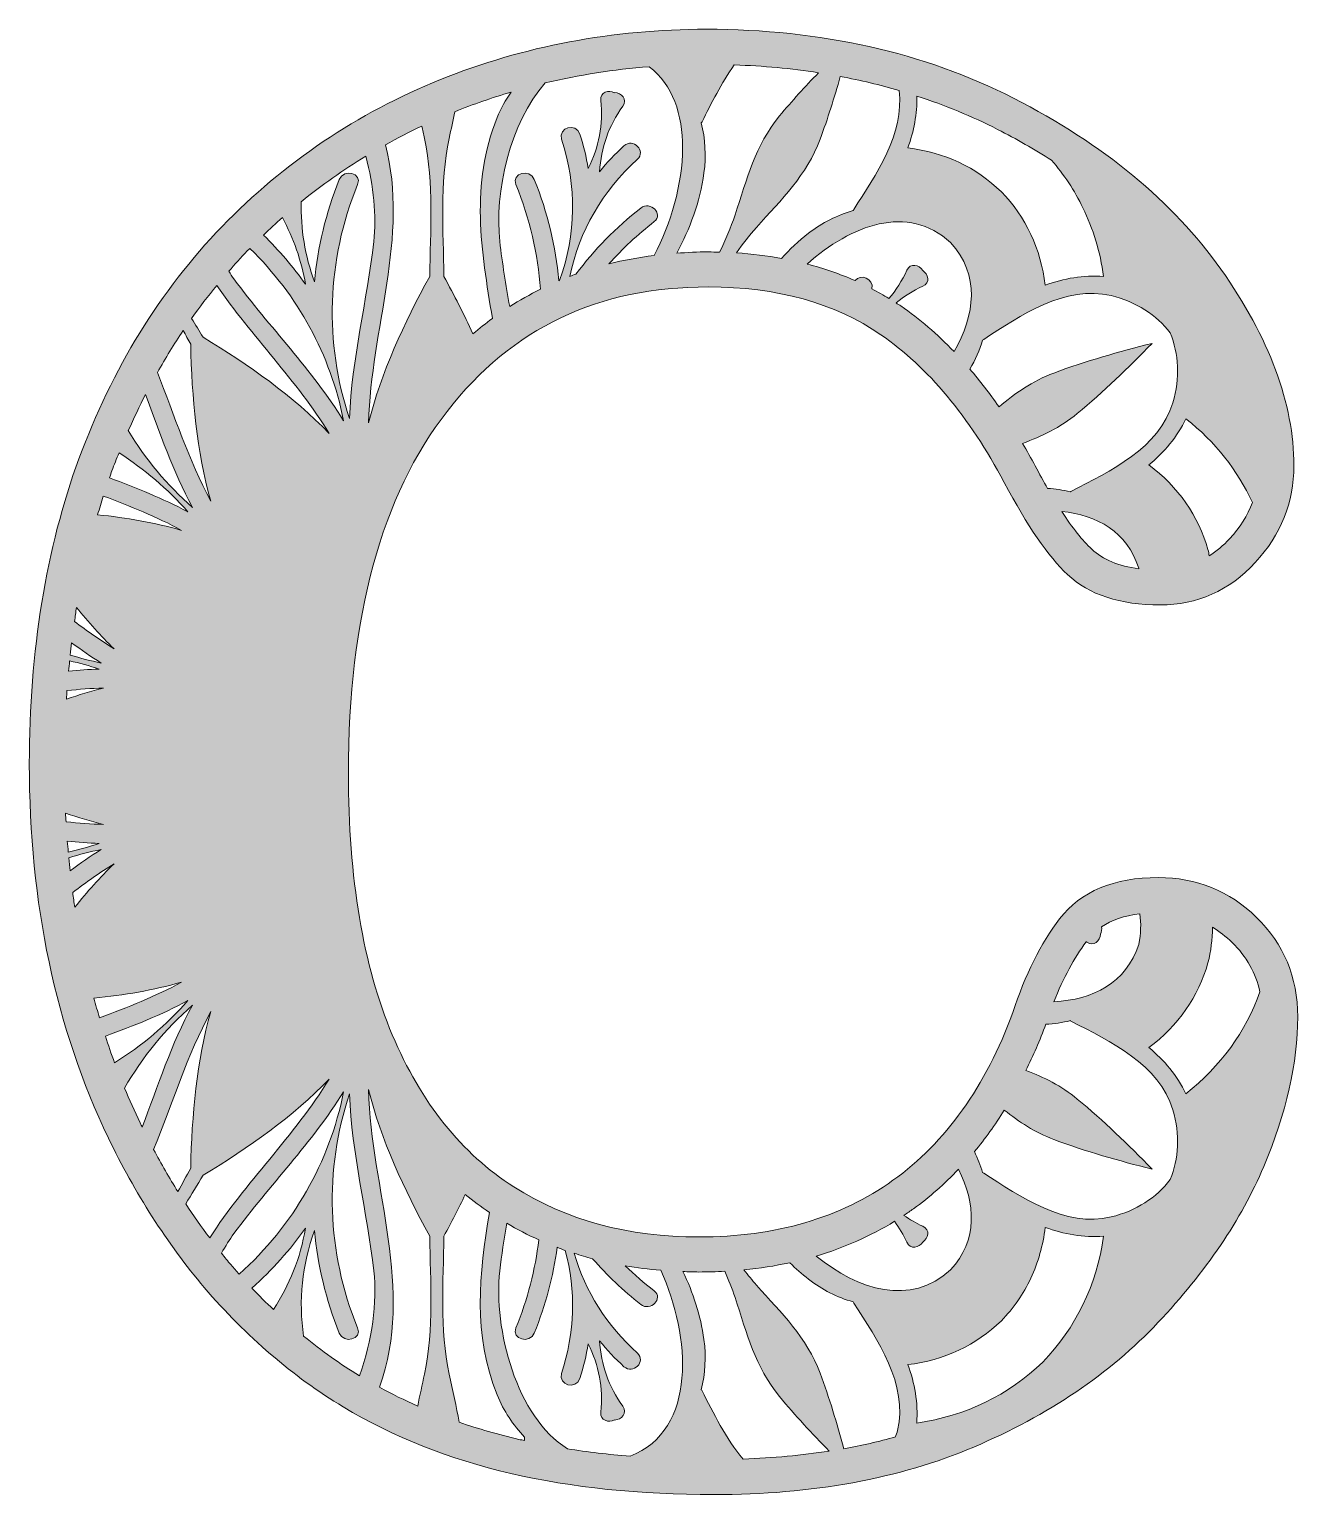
# Model space of a CAD drawing. Extents: x -272 to 630, y -390 to 48.
# Drawn here: x 485.6 to 630.4, y -183.7 to -16.3 of the extents above; entities that cross this region are included whole.
import ezdxf

# ---------------------------------------------------------------- set-up
doc = ezdxf.new("R2010")
doc.units = 0
doc.header["$MEASUREMENT"] = 0
doc.layers.add('Layer 1', color=7, linetype='Continuous', lineweight=0)

msp = doc.modelspace()

# ---------------------------------------------------------------- hatches: boundary and pattern name
at = {"layer": 'Layer 1', "true_color": 0x06b8ba, "transparency": 33554687}
h = msp.add_hatch(color=132, dxfattribs=at)
h.dxf.hatch_style = 2
edge = h.paths.add_edge_path()
edge.add_spline(control_points=[(534.66, -175.38), (534.36, -173.58), (533.93, -171.79), (533.54, -169.89), (532.45, -164.67), (532.86, -159.41), (532.93, -154.13), (533.79, -152.57), (534.59, -150.98), (535.37, -149.38), (536.26, -150.11), (537.18, -150.79), (538.12, -151.43), (536.99, -158.42), (536.2, -165.38), (539.01, -172.27), (539.75, -174.11), (540.84, -175.72), (542.14, -177.08), (542.14, -177.13), (542.12, -177.16), (542.12, -177.22), (542.12, -177.3), (542.13, -177.4), (542.13, -177.48), (541.92, -177.43), (541.7, -177.39), (541.49, -177.34), (539.14, -176.8), (536.87, -176.14), (534.66, -175.38)], knot_values=[0, 0, 0, 0, 1, 1, 1, 2, 2, 2, 3, 3, 3, 4, 4, 4, 5, 5, 5, 6, 6, 6, 7, 7, 7, 8, 8, 8, 9, 9, 9, 10, 10, 10, 10], degree=3, periodic=0)
edge = h.paths.add_edge_path()
edge.add_spline(control_points=[(516.92, -165.55), (516.32, -161.5), (516.71, -157.44), (518.17, -153.5), (518.51, -157.45), (519.45, -161.38), (520.99, -165.2), (521.51, -166.48), (523.61, -165.92), (523.08, -164.62), (519.54, -155.89), (519.23, -146.61), (522.17, -137.9), (522.38, -144.7), (524.17, -151.32), (524.93, -158.11), (525.33, -161.62), (524.76, -166.1), (523.29, -170.07), (521.1, -168.75), (518.97, -167.23), (516.92, -165.55)], knot_values=[0, 0, 0, 0, 1, 1, 1, 2, 2, 2, 3, 3, 3, 4, 4, 4, 5, 5, 5, 6, 6, 6, 7, 7, 7, 7], degree=3, periodic=0)
edge = h.paths.add_edge_path()
edge.add_spline(control_points=[(511.02, -160.06), (513.33, -157.98), (515.39, -155.7), (517.13, -153.23), (516.55, -156.62), (515.31, -159.74), (513.47, -162.52), (512.64, -161.73), (511.82, -160.91), (511.02, -160.06)], knot_values=[0, 0, 0, 0, 1, 1, 1, 2, 2, 2, 3, 3, 3, 3], degree=3, periodic=0)
edge = h.paths.add_edge_path()
edge.add_spline(control_points=[(620.31, -76.46), (620.26, -76.23), (620.22, -75.99), (620.16, -75.75), (619.08, -71.92), (616.75, -68.57), (613.42, -66.09), (615.16, -64.62), (616.63, -62.9), (617.64, -60.81), (620.99, -63.45), (623.54, -66.7), (625.23, -70.37), (624.67, -71.85), (623.82, -73.22), (622.62, -74.51), (621.89, -75.3), (621.12, -75.94), (620.31, -76.46)], knot_values=[0, 0, 0, 0, 1, 1, 1, 2, 2, 2, 3, 3, 3, 4, 4, 4, 5, 5, 5, 6, 6, 6, 6], degree=3, periodic=0)
edge = h.paths.add_edge_path()
edge.add_spline(control_points=[(603.46, -71.39), (607.51, -71.82), (610.93, -73.71), (612.25, -77.87), (612.26, -77.89), (612.26, -77.91), (612.26, -77.93), (609.93, -77.63), (608.13, -76.89), (606.89, -75.71), (605.83, -74.71), (604.68, -73.26), (603.46, -71.39)], knot_values=[0, 0, 0, 0, 1, 1, 1, 2, 2, 2, 3, 3, 3, 4, 4, 4, 4], degree=3, periodic=0)
edge = h.paths.add_edge_path()
edge.add_spline(control_points=[(585.1, -47.93), (584.92, -47.81), (584.73, -47.71), (584.55, -47.59), (585.47, -46.84), (586.48, -46.2), (587.61, -45.68), (588.49, -45.28), (588.23, -44.29), (587.59, -43.88), (587.18, -43.23), (586.18, -42.98), (585.78, -43.85), (585.24, -45.05), (584.55, -46.12), (583.74, -47.09), (583.11, -46.7), (582.46, -46.33), (581.8, -45.98), (582.04, -44.78), (580.45, -44.22), (579.87, -45.04), (578.14, -44.27), (576.32, -43.64), (574.4, -43.15), (579.4, -38.69), (585.87, -36.21), (590.78, -40.69), (594.15, -44.39), (593.58, -48.97), (591.18, -53.15), (589.25, -51.14), (587.23, -49.4), (585.1, -47.93)], knot_values=[0, 0, 0, 0, 1, 1, 1, 2, 2, 2, 3, 3, 3, 4, 4, 4, 5, 5, 5, 6, 6, 6, 7, 7, 7, 8, 8, 8, 9, 9, 9, 10, 10, 10, 11, 11, 11, 11], degree=3, periodic=0)
edge = h.paths.add_edge_path()
edge.add_spline(control_points=[(584.89, -23.33), (585.54, -28.21), (582.23, -33.04), (579.72, -36.91), (579.69, -36.95), (579.67, -37), (579.65, -37.05), (577.84, -37.57), (576.11, -38.42), (574.56, -39.63), (573.41, -40.52), (572.4, -41.48), (571.47, -42.5), (569.81, -42.2), (568.1, -41.98), (566.33, -41.87), (567.04, -40.86), (567.79, -39.89), (568.62, -38.96), (571.5, -35.73), (574.32, -33.05), (575.88, -28.9), (576.76, -26.54), (577.5, -24.15), (578.18, -21.73), (580.48, -22.16), (582.72, -22.69), (584.89, -23.33)], knot_values=[0, 0, 0, 0, 1, 1, 1, 2, 2, 2, 3, 3, 3, 4, 4, 4, 5, 5, 5, 6, 6, 6, 7, 7, 7, 8, 8, 8, 9, 9, 9, 9], degree=3, periodic=0)
edge = h.paths.add_edge_path()
edge.add_spline(control_points=[(586.92, -23.96), (590.13, -25.01), (593.21, -26.28), (596.14, -27.77), (598.31, -28.88), (600.34, -30.06), (602.29, -31.28), (603.72, -32.94), (604.93, -34.75), (605.88, -36.72), (607.05, -39.13), (607.85, -41.76), (608.25, -44.55), (605.94, -44.38), (603.72, -44.79), (601.57, -45.56), (601.09, -41.44), (599.35, -37.75), (596.57, -34.9), (593.72, -32.11), (590.03, -30.37), (585.9, -29.89), (586.59, -27.98), (586.97, -26.01), (586.92, -23.96)], knot_values=[0, 0, 0, 0, 1, 1, 1, 2, 2, 2, 3, 3, 3, 4, 4, 4, 5, 5, 5, 6, 6, 6, 7, 7, 7, 8, 8, 8, 8], degree=3, periodic=0)
edge = h.paths.add_edge_path()
edge.add_spline(control_points=[(600.44, -66.2), (599.97, -65.32), (599.48, -64.46), (598.99, -63.62), (601.18, -62.82), (603.27, -61.83), (605.24, -60.21), (608.25, -57.73), (611.05, -55.01), (613.78, -52.2), (609.98, -53.16), (606.22, -54.22), (602.57, -55.59), (600.1, -56.51), (598.16, -57.89), (596.31, -59.45), (595.24, -57.92), (594.14, -56.48), (592.99, -55.15), (593.6, -54.08), (594.09, -52.97), (594.42, -51.82), (594.47, -51.8), (594.51, -51.78), (594.56, -51.75), (598.67, -49.07), (603.89, -45.48), (609.1, -46.75), (611.97, -47.46), (614.27, -48.95), (615.85, -51.01), (616.84, -53.4), (616.98, -56.14), (616.15, -58.98), (614.65, -64.12), (608.94, -66.85), (604.56, -69.07), (604.51, -69.09), (604.49, -69.13), (604.45, -69.16), (603.61, -68.95), (602.74, -68.82), (601.85, -68.76), (601.39, -67.96), (600.92, -67.12), (600.44, -66.2)], knot_values=[0, 0, 0, 0, 1, 1, 1, 2, 2, 2, 3, 3, 3, 4, 4, 4, 5, 5, 5, 6, 6, 6, 7, 7, 7, 8, 8, 8, 9, 9, 9, 10, 10, 10, 11, 11, 11, 12, 12, 12, 13, 13, 13, 14, 14, 14, 15, 15, 15, 15], degree=3, periodic=0)
edge = h.paths.add_edge_path()
edge.add_spline(control_points=[(559.51, -41.91), (561.02, -39.11), (562.16, -36.11), (562.62, -32.74), (562.89, -30.79), (562.76, -28.84), (562.31, -27.02), (562.34, -26.98), (562.38, -26.95), (562.4, -26.9), (563.44, -24.84), (564.6, -22.48), (566.08, -20.41), (569.38, -20.52), (572.59, -20.82), (575.7, -21.3), (574.16, -22.9), (572.66, -24.52), (571.26, -26.23), (568.44, -29.65), (567.52, -33.43), (566.17, -37.54), (565.68, -39.02), (565.07, -40.43), (564.4, -41.8), (563.97, -41.79), (563.55, -41.76), (563.12, -41.76), (561.89, -41.76), (560.69, -41.82), (559.51, -41.91)], knot_values=[0, 0, 0, 0, 1, 1, 1, 2, 2, 2, 3, 3, 3, 4, 4, 4, 5, 5, 5, 6, 6, 6, 7, 7, 7, 8, 8, 8, 9, 9, 9, 10, 10, 10, 10], degree=3, periodic=0)
edge = h.paths.add_edge_path()
edge.add_spline(control_points=[(531.31, -154.13), (531.39, -159.41), (531.79, -164.67), (530.71, -169.89), (530.45, -171.14), (530.18, -172.34), (529.94, -173.53), (528.44, -172.87), (526.98, -172.16), (525.57, -171.39), (529.64, -160.19), (524.61, -148.84), (524.33, -137.4), (525.76, -143.16), (528.38, -148.8), (531.31, -154.13)], knot_values=[0, 0, 0, 0, 1, 1, 1, 2, 2, 2, 3, 3, 3, 4, 4, 4, 5, 5, 5, 5], degree=3, periodic=0)
edge = h.paths.add_edge_path()
edge.add_spline(control_points=[(505.43, -147.19), (510.64, -144.04), (515.72, -140.47), (519.84, -136.2), (515.9, -142.65), (510.21, -148.05), (506.19, -154.34), (505.24, -153.09), (504.33, -151.79), (503.46, -150.45), (504.12, -149.37), (504.78, -148.29), (505.43, -147.19)], knot_values=[0, 0, 0, 0, 1, 1, 1, 2, 2, 2, 3, 3, 3, 4, 4, 4, 4], degree=3, periodic=0)
edge = h.paths.add_edge_path()
edge.add_spline(control_points=[(506.33, -128.48), (504.7, -134.16), (504.15, -140.33), (504.03, -146.38), (503.53, -147.27), (503.05, -148.16), (502.56, -149.05), (501.59, -147.5), (500.67, -145.9), (499.79, -144.25), (501.93, -139), (503.62, -133.46), (506.33, -128.48)], knot_values=[0, 0, 0, 0, 1, 1, 1, 2, 2, 2, 3, 3, 3, 4, 4, 4, 4], degree=3, periodic=0)
edge = h.paths.add_edge_path()
edge.add_spline(control_points=[(503.71, -127.24), (501.25, -130.04), (498.43, -132.41), (495.33, -134.34), (494.96, -133.34), (494.61, -132.33), (494.28, -131.31), (497.5, -130.12), (500.68, -128.87), (503.71, -127.24)], knot_values=[0, 0, 0, 0, 1, 1, 1, 2, 2, 2, 3, 3, 3, 3], degree=3, periodic=0)
edge = h.paths.add_edge_path()
edge.add_spline(control_points=[(502.98, -125.14), (500, -126.76), (496.82, -128.01), (493.62, -129.22), (493.39, -128.47), (493.17, -127.72), (492.97, -126.96), (496.39, -126.62), (499.77, -126.06), (502.98, -125.14)], knot_values=[0, 0, 0, 0, 1, 1, 1, 2, 2, 2, 3, 3, 3, 3], degree=3, periodic=0)
edge = h.paths.add_edge_path()
edge.add_spline(control_points=[(495.27, -111.62), (493.68, -113.15), (492.2, -114.82), (490.79, -116.58), (490.71, -116.02), (490.63, -115.46), (490.56, -114.9), (492.08, -113.73), (493.64, -112.62), (495.27, -111.62)], knot_values=[0, 0, 0, 0, 1, 1, 1, 2, 2, 2, 3, 3, 3, 3], degree=3, periodic=0)
edge = h.paths.add_edge_path()
edge.add_spline(control_points=[(493.81, -109.99), (492.58, -110.75), (491.41, -111.58), (490.26, -112.43), (490.2, -111.93), (490.15, -111.44), (490.1, -110.94), (491.31, -110.56), (492.55, -110.24), (493.81, -109.99)], knot_values=[0, 0, 0, 0, 1, 1, 1, 2, 2, 2, 3, 3, 3, 3], degree=3, periodic=0)
edge = h.paths.add_edge_path()
edge.add_spline(control_points=[(493.57, -109.3), (492.4, -109.69), (491.23, -110), (490.05, -110.28), (490.01, -109.86), (489.97, -109.45), (489.94, -109.03), (491.14, -109.16), (492.35, -109.26), (493.57, -109.3)], knot_values=[0, 0, 0, 0, 1, 1, 1, 2, 2, 2, 3, 3, 3, 3], degree=3, periodic=0)
edge = h.paths.add_edge_path()
edge.add_spline(control_points=[(494.06, -107.13), (492.64, -107.1), (491.22, -106.99), (489.79, -106.83), (489.77, -106.5), (489.75, -106.17), (489.73, -105.83), (491.17, -106.33), (492.61, -106.77), (494.06, -107.13)], knot_values=[0, 0, 0, 0, 1, 1, 1, 2, 2, 2, 3, 3, 3, 3], degree=3, periodic=0)
edge = h.paths.add_edge_path()
edge.add_spline(control_points=[(494.06, -91.56), (492.65, -91.91), (491.24, -92.34), (489.85, -92.82), (489.87, -92.5), (489.88, -92.17), (489.9, -91.85), (491.29, -91.7), (492.67, -91.59), (494.06, -91.56)], knot_values=[0, 0, 0, 0, 1, 1, 1, 2, 2, 2, 3, 3, 3, 3], degree=3, periodic=0)
edge = h.paths.add_edge_path()
edge.add_spline(control_points=[(493.57, -89.39), (492.4, -89.43), (491.24, -89.52), (490.09, -89.64), (490.12, -89.24), (490.16, -88.84), (490.2, -88.45), (491.33, -88.71), (492.45, -89.01), (493.57, -89.39)], knot_values=[0, 0, 0, 0, 1, 1, 1, 2, 2, 2, 3, 3, 3, 3], degree=3, periodic=0)
edge = h.paths.add_edge_path()
edge.add_spline(control_points=[(493.81, -88.7), (492.6, -88.46), (491.43, -88.14), (490.27, -87.79), (490.32, -87.32), (490.36, -86.85), (490.42, -86.38), (491.52, -87.19), (492.64, -87.98), (493.81, -88.7)], knot_values=[0, 0, 0, 0, 1, 1, 1, 2, 2, 2, 3, 3, 3, 3], degree=3, periodic=0)
edge = h.paths.add_edge_path()
edge.add_spline(control_points=[(495.27, -87.07), (493.71, -86.11), (492.22, -85.06), (490.76, -83.95), (490.84, -83.42), (490.9, -82.89), (490.99, -82.36), (492.34, -84.03), (493.76, -85.61), (495.27, -87.07)], knot_values=[0, 0, 0, 0, 1, 1, 1, 2, 2, 2, 3, 3, 3, 3], degree=3, periodic=0)
edge = h.paths.add_edge_path()
edge.add_spline(control_points=[(502.98, -73.55), (499.9, -72.67), (496.67, -72.12), (493.4, -71.77), (493.61, -71.05), (493.83, -70.34), (494.05, -69.64), (497.11, -70.79), (500.14, -72), (502.98, -73.55)], knot_values=[0, 0, 0, 0, 1, 1, 1, 2, 2, 2, 3, 3, 3, 3], degree=3, periodic=0)
edge = h.paths.add_edge_path()
edge.add_spline(control_points=[(504.22, -70.93), (501.31, -68.37), (498.86, -65.42), (496.9, -62.17), (497.52, -60.76), (498.18, -59.38), (498.87, -58.03), (500.49, -62.42), (502.02, -66.82), (504.22, -70.93)], knot_values=[0, 0, 0, 0, 1, 1, 1, 2, 2, 2, 3, 3, 3, 3], degree=3, periodic=0)
edge = h.paths.add_edge_path()
edge.add_spline(control_points=[(504.03, -52.31), (504.15, -58.36), (504.7, -64.53), (506.33, -70.21), (503.81, -65.57), (502.16, -60.44), (500.22, -55.52), (501.15, -53.87), (502.13, -52.28), (503.17, -50.74), (503.45, -51.26), (503.74, -51.78), (504.03, -52.31)], knot_values=[0, 0, 0, 0, 1, 1, 1, 2, 2, 2, 3, 3, 3, 4, 4, 4, 4], degree=3, periodic=0)
edge = h.paths.add_edge_path()
edge.add_spline(control_points=[(519.84, -62.49), (515.72, -58.22), (510.64, -54.65), (505.43, -51.5), (505, -50.78), (504.57, -50.06), (504.13, -49.35), (505.05, -48.05), (506.01, -46.8), (507.01, -45.59), (510.96, -51.36), (516.16, -56.47), (519.84, -62.49)], knot_values=[0, 0, 0, 0, 1, 1, 1, 2, 2, 2, 3, 3, 3, 4, 4, 4, 4], degree=3, periodic=0)
edge = h.paths.add_edge_path()
edge.add_spline(control_points=[(517.13, -45.46), (515.72, -43.46), (514.11, -41.58), (512.33, -39.84), (513.04, -39.16), (513.76, -38.5), (514.49, -37.85), (515.77, -40.19), (516.66, -42.74), (517.13, -45.46)], knot_values=[0, 0, 0, 0, 1, 1, 1, 2, 2, 2, 3, 3, 3, 3], degree=3, periodic=0)
edge = h.paths.add_edge_path()
edge.add_spline(control_points=[(524.93, -40.58), (524.17, -47.37), (522.38, -53.99), (522.17, -60.79), (519.23, -52.08), (519.54, -42.8), (523.08, -34.07), (523.61, -32.77), (521.51, -32.21), (520.99, -33.49), (519.45, -37.31), (518.51, -41.24), (518.17, -45.19), (517.06, -42.19), (516.56, -39.12), (516.65, -36.03), (518.98, -34.14), (521.43, -32.4), (524, -30.84), (524.93, -34.2), (525.25, -37.71), (524.93, -40.58)], knot_values=[0, 0, 0, 0, 1, 1, 1, 2, 2, 2, 3, 3, 3, 4, 4, 4, 5, 5, 5, 6, 6, 6, 7, 7, 7, 7], degree=3, periodic=0)
edge = h.paths.add_edge_path()
edge.add_spline(control_points=[(530.71, -28.8), (531.79, -34.02), (531.39, -39.28), (531.31, -44.56), (528.38, -49.89), (525.76, -55.53), (524.33, -61.29), (524.59, -50.61), (528.99, -40.01), (526.26, -29.54), (527.62, -28.78), (528.99, -28.06), (530.41, -27.39), (530.51, -27.86), (530.61, -28.32), (530.71, -28.8)], knot_values=[0, 0, 0, 0, 1, 1, 1, 2, 2, 2, 3, 3, 3, 4, 4, 4, 5, 5, 5, 5], degree=3, periodic=0)
edge = h.paths.add_edge_path()
edge.add_spline(control_points=[(539.01, -26.42), (535.92, -34), (537.18, -41.65), (538.47, -49.36), (537.71, -49.91), (536.97, -50.51), (536.25, -51.12), (535.23, -48.9), (534.11, -46.7), (532.93, -44.56), (532.86, -39.28), (532.45, -34.02), (533.54, -28.8), (533.75, -27.75), (533.98, -26.74), (534.19, -25.75), (536.28, -24.9), (538.43, -24.16), (540.6, -23.52), (539.98, -24.41), (539.43, -25.37), (539.01, -26.42)], knot_values=[0, 0, 0, 0, 1, 1, 1, 2, 2, 2, 3, 3, 3, 4, 4, 4, 5, 5, 5, 6, 6, 6, 7, 7, 7, 7], degree=3, periodic=0)
edge = h.paths.add_edge_path()
edge.add_spline(control_points=[(556.35, -20.62), (559.09, -22.68), (560.18, -26.1), (560.18, -29.86), (560.18, -34.04), (558.82, -38.6), (556.92, -42.16), (555.15, -42.39), (553.43, -42.71), (551.77, -43.13), (553.33, -41.4), (555.04, -39.78), (556.94, -38.3), (558.04, -37.44), (556.5, -35.9), (555.41, -36.75), (552.56, -38.97), (550.1, -41.52), (548.01, -44.29), (547.77, -44.37), (547.54, -44.46), (547.31, -44.55), (548.39, -39.35), (551.01, -34.82), (555.02, -31.19), (556.06, -30.25), (554.53, -28.71), (553.49, -29.65), (552.47, -30.57), (551.55, -31.57), (550.71, -32.6), (550.85, -29.87), (551.74, -27.38), (553.35, -25.13), (553.9, -24.34), (553.19, -23.59), (552.42, -23.56), (552.42, -23.56), (552.42, -23.58), (552.42, -23.58), (551.75, -23.22), (550.76, -23.5), (550.85, -24.46), (551.11, -27.21), (550.64, -29.81), (549.4, -32.25), (549.18, -30.93), (548.88, -29.61), (548.46, -28.3), (548.03, -26.98), (545.94, -27.54), (546.37, -28.88), (548.1, -34.26), (548.04, -39.76), (546.13, -45.02), (546.11, -45.03), (546.08, -45.04), (546.06, -45.05), (545.71, -41.15), (544.78, -37.27), (543.25, -33.49), (542.73, -32.21), (540.63, -32.77), (541.16, -34.07), (542.74, -37.98), (543.67, -42), (543.96, -46.02), (542.75, -46.62), (541.57, -47.28), (540.44, -48.01), (540.01, -45.54), (539.59, -43.07), (539.31, -40.58), (538.69, -35.02), (540.47, -27.01), (544.49, -22.47), (548.35, -21.55), (552.31, -20.94), (556.35, -20.62)], knot_values=[0, 0, 0, 0, 1, 1, 1, 2, 2, 2, 3, 3, 3, 4, 4, 4, 5, 5, 5, 6, 6, 6, 7, 7, 7, 8, 8, 8, 9, 9, 9, 10, 10, 10, 11, 11, 11, 12, 12, 12, 13, 13, 13, 14, 14, 14, 15, 15, 15, 16, 16, 16, 17, 17, 17, 18, 18, 18, 19, 19, 19, 20, 20, 20, 21, 21, 21, 22, 22, 22, 23, 23, 23, 24, 24, 24, 25, 25, 25, 26, 26, 26, 26], degree=3, periodic=0)
edge = h.paths.add_edge_path()
edge.add_spline(control_points=[(510.78, -41.36), (516.29, -46.75), (519.97, -53.49), (521.48, -61.03), (517.89, -55.22), (513.03, -50.37), (508.96, -44.85), (508.76, -44.57), (508.56, -44.27), (508.37, -43.97), (509.06, -43.18), (509.76, -42.41), (510.48, -41.65), (510.58, -41.55), (510.68, -41.46), (510.78, -41.36)], knot_values=[0, 0, 0, 0, 1, 1, 1, 2, 2, 2, 3, 3, 3, 4, 4, 4, 5, 5, 5, 5], degree=3, periodic=0)
edge = h.paths.add_edge_path()
edge.add_spline(control_points=[(495.84, -64.7), (498.73, -66.57), (501.39, -68.81), (503.71, -71.45), (500.83, -69.9), (497.81, -68.7), (494.76, -67.56), (494.85, -67.29), (494.93, -67.02), (495.03, -66.75), (495.29, -66.06), (495.57, -65.38), (495.84, -64.7)], knot_values=[0, 0, 0, 0, 1, 1, 1, 2, 2, 2, 3, 3, 3, 4, 4, 4, 4], degree=3, periodic=0)
edge = h.paths.add_edge_path()
edge.add_spline(control_points=[(498.24, -141.2), (497.62, -139.9), (497.03, -138.58), (496.47, -137.23), (498.51, -133.7), (501.1, -130.51), (504.22, -127.76), (501.84, -132.19), (500.26, -136.97), (498.49, -141.7), (498.41, -141.53), (498.32, -141.37), (498.24, -141.2)], knot_values=[0, 0, 0, 0, 1, 1, 1, 2, 2, 2, 3, 3, 3, 4, 4, 4, 4], degree=3, periodic=0)
edge = h.paths.add_edge_path()
edge.add_spline(control_points=[(509.57, -158.48), (509.25, -158.13), (508.94, -157.78), (508.63, -157.42), (508.26, -156.99), (507.9, -156.54), (507.54, -156.09), (507.99, -155.28), (508.46, -154.51), (508.96, -153.84), (513.03, -148.32), (517.89, -143.47), (521.48, -137.66), (519.86, -145.74), (515.75, -152.9), (509.57, -158.48)], knot_values=[0, 0, 0, 0, 1, 1, 1, 2, 2, 2, 3, 3, 3, 4, 4, 4, 5, 5, 5, 5], degree=3, periodic=0)
edge = h.paths.add_edge_path()
edge.add_spline(control_points=[(543.77, -154.56), (543.36, -157.95), (542.49, -161.33), (541.16, -164.62), (540.63, -165.92), (542.73, -166.48), (543.25, -165.2), (544.55, -161.99), (545.41, -158.71), (545.86, -155.41), (546.17, -155.53), (546.47, -155.66), (546.79, -155.77), (548.02, -160.38), (547.87, -165.14), (546.37, -169.81), (545.94, -171.15), (548.03, -171.71), (548.46, -170.39), (548.88, -169.08), (549.18, -167.76), (549.4, -166.44), (550.64, -168.88), (551.11, -171.48), (550.85, -174.23), (550.76, -175.19), (551.75, -175.47), (552.42, -175.11), (552.42, -175.11), (552.42, -175.13), (552.42, -175.13), (553.19, -175.1), (553.9, -174.35), (553.35, -173.56), (551.74, -171.31), (550.85, -168.82), (550.71, -166.09), (551.55, -167.12), (552.47, -168.12), (553.49, -169.04), (554.53, -169.98), (556.06, -168.44), (555.02, -167.5), (551.52, -164.33), (549.09, -160.47), (547.8, -156.09), (548.5, -156.31), (549.2, -156.53), (549.91, -156.72), (551.56, -158.6), (553.38, -160.36), (555.41, -161.94), (556.5, -162.79), (558.04, -161.25), (556.94, -160.39), (555.77, -159.49), (554.68, -158.52), (553.64, -157.52), (554.96, -157.74), (556.31, -157.92), (557.69, -158.03), (561.1, -165.57), (561.9, -176.27), (554.18, -179.26), (551.72, -179.06), (549.33, -178.78), (547.03, -178.41), (541.23, -174.85), (538.57, -164.74), (539.31, -158.11), (539.52, -156.29), (539.8, -154.47), (540.11, -152.66), (541.29, -153.35), (542.51, -154), (543.77, -154.56)], knot_values=[0, 0, 0, 0, 1, 1, 1, 2, 2, 2, 3, 3, 3, 4, 4, 4, 5, 5, 5, 6, 6, 6, 7, 7, 7, 8, 8, 8, 9, 9, 9, 10, 10, 10, 11, 11, 11, 12, 12, 12, 13, 13, 13, 14, 14, 14, 15, 15, 15, 16, 16, 16, 17, 17, 17, 18, 18, 18, 19, 19, 19, 20, 20, 20, 21, 21, 21, 22, 22, 22, 23, 23, 23, 24, 24, 24, 25, 25, 25, 25], degree=3, periodic=0)
edge = h.paths.add_edge_path()
edge.add_spline(control_points=[(564.99, -158.15), (565.43, -159.13), (565.83, -160.12), (566.17, -161.15), (567.52, -165.26), (568.44, -169.04), (571.26, -172.46), (573.04, -174.62), (574.95, -176.67), (576.92, -178.67), (573.78, -179.16), (570.51, -179.47), (567.09, -179.59), (565.12, -177.24), (563.67, -174.3), (562.4, -171.79), (562.38, -171.74), (562.34, -171.71), (562.31, -171.67), (562.76, -169.85), (562.89, -167.9), (562.62, -165.95), (562.23, -163.13), (561.38, -160.58), (560.22, -158.18), (560.83, -158.2), (561.43, -158.23), (562.04, -158.23), (563.04, -158.23), (564.02, -158.2), (564.99, -158.15)], knot_values=[0, 0, 0, 0, 1, 1, 1, 2, 2, 2, 3, 3, 3, 4, 4, 4, 5, 5, 5, 6, 6, 6, 7, 7, 7, 8, 8, 8, 9, 9, 9, 10, 10, 10, 10], degree=3, periodic=0)
edge = h.paths.add_edge_path()
edge.add_spline(control_points=[(591.69, -146.5), (593.64, -150.41), (593.9, -154.58), (590.78, -158), (586.19, -162.18), (580.25, -160.3), (575.42, -156.41), (578.63, -155.46), (581.62, -154.13), (584.38, -152.44), (584.91, -153.18), (585.39, -153.97), (585.78, -154.84), (586.18, -155.71), (587.18, -155.46), (587.59, -154.81), (588.23, -154.4), (588.49, -153.41), (587.61, -153.01), (586.83, -152.65), (586.11, -152.23), (585.44, -151.76), (585.81, -151.52), (586.17, -151.27), (586.53, -151.01), (588.38, -149.69), (590.09, -148.17), (591.69, -146.5)], knot_values=[0, 0, 0, 0, 1, 1, 1, 2, 2, 2, 3, 3, 3, 4, 4, 4, 5, 5, 5, 6, 6, 6, 7, 7, 7, 8, 8, 8, 9, 9, 9, 9], degree=3, periodic=0)
edge = h.paths.add_edge_path()
edge.add_spline(control_points=[(606.26, -120.52), (606.29, -120.54), (606.31, -120.55), (606.34, -120.57), (607.12, -121.13), (607.87, -120.42), (607.9, -119.65), (607.9, -119.65), (607.88, -119.65), (607.88, -119.65), (608.02, -119.39), (608.06, -119.09), (608.02, -118.82), (609.16, -118.04), (610.61, -117.55), (612.36, -117.33), (612.54, -118.42), (612.52, -119.58), (612.25, -120.82), (610.83, -125.28), (607, -127.14), (602.57, -127.37), (603.64, -124.67), (604.87, -122.38), (606.26, -120.52)], knot_values=[0, 0, 0, 0, 1, 1, 1, 2, 2, 2, 3, 3, 3, 4, 4, 4, 5, 5, 5, 6, 6, 6, 7, 7, 7, 8, 8, 8, 8], degree=3, periodic=0)
edge = h.paths.add_edge_path()
edge.add_spline(control_points=[(626.09, -126.25), (624.48, -130.78), (621.61, -134.75), (617.64, -137.88), (616.63, -135.79), (615.16, -134.07), (613.42, -132.6), (616.75, -130.12), (619.08, -126.77), (620.16, -122.94), (620.5, -121.6), (620.66, -120.24), (620.68, -118.87), (621.46, -119.35), (622.2, -119.92), (622.91, -120.6), (624.57, -122.22), (625.62, -124.09), (626.09, -126.25)], knot_values=[0, 0, 0, 0, 1, 1, 1, 2, 2, 2, 3, 3, 3, 4, 4, 4, 5, 5, 5, 6, 6, 6, 6], degree=3, periodic=0)
edge = h.paths.add_edge_path()
edge.add_spline(control_points=[(596.57, -163.79), (597.96, -162.37), (599.09, -160.73), (599.93, -158.94), (600.78, -157.14), (601.33, -155.19), (601.57, -153.13), (603.72, -153.9), (605.94, -154.31), (608.25, -154.14), (607.45, -159.72), (605.06, -164.65), (601.29, -168.51), (597.42, -172.28), (592.5, -174.67), (586.91, -175.48), (587.09, -173.16), (586.67, -170.94), (585.9, -168.8), (590.03, -168.32), (593.72, -166.58), (596.57, -163.79)], knot_values=[0, 0, 0, 0, 1, 1, 1, 2, 2, 2, 3, 3, 3, 4, 4, 4, 5, 5, 5, 6, 6, 6, 7, 7, 7, 7], degree=3, periodic=0)
edge = h.paths.add_edge_path()
edge.add_spline(control_points=[(605.24, -138.48), (603.39, -136.96), (601.44, -135.99), (599.38, -135.22), (600.2, -133.54), (600.97, -131.79), (601.65, -129.94), (602.6, -129.89), (603.54, -129.76), (604.45, -129.53), (604.49, -129.56), (604.51, -129.6), (604.56, -129.62), (608.94, -131.84), (614.65, -134.57), (616.15, -139.71), (616.98, -142.55), (616.84, -145.29), (615.85, -147.68), (614.27, -149.74), (611.97, -151.23), (609.1, -151.94), (603.89, -153.21), (598.67, -149.62), (594.56, -146.94), (594.51, -146.91), (594.47, -146.89), (594.42, -146.87), (594.18, -146.06), (593.87, -145.27), (593.5, -144.49), (594.72, -143.02), (595.86, -141.44), (596.91, -139.74), (598.58, -141.09), (600.37, -142.28), (602.57, -143.1), (606.22, -144.47), (609.98, -145.53), (613.78, -146.49), (611.05, -143.68), (608.25, -140.96), (605.24, -138.48)], knot_values=[0, 0, 0, 0, 1, 1, 1, 2, 2, 2, 3, 3, 3, 4, 4, 4, 5, 5, 5, 6, 6, 6, 7, 7, 7, 8, 8, 8, 9, 9, 9, 10, 10, 10, 11, 11, 11, 12, 12, 12, 13, 13, 13, 14, 14, 14, 14], degree=3, periodic=0)
edge = h.paths.add_edge_path()
edge.add_spline(control_points=[(574.56, -159.06), (576.11, -160.27), (577.84, -161.12), (579.65, -161.64), (579.67, -161.69), (579.69, -161.74), (579.72, -161.78), (582.4, -165.9), (585.98, -171.11), (584.71, -176.32), (584.65, -176.58), (584.56, -176.82), (584.48, -177.06), (582.58, -177.59), (580.62, -178.04), (578.58, -178.41), (577.8, -175.5), (576.93, -172.61), (575.88, -169.79), (574.32, -165.64), (571.5, -162.96), (568.62, -159.73), (568.12, -159.17), (567.64, -158.58), (567.19, -157.99), (568.98, -157.81), (570.73, -157.54), (572.42, -157.17), (573.08, -157.83), (573.79, -158.46), (574.56, -159.06)], knot_values=[0, 0, 0, 0, 1, 1, 1, 2, 2, 2, 3, 3, 3, 4, 4, 4, 5, 5, 5, 6, 6, 6, 7, 7, 7, 8, 8, 8, 9, 9, 9, 10, 10, 10, 10], degree=3, periodic=0)
edge = h.paths.add_edge_path()
edge.add_spline(control_points=[(625.7, -117.74), (622.6, -114.72), (618.83, -113.19), (614.51, -113.19), (609.42, -113.19), (605.62, -114.77), (603.22, -117.9), (601.08, -120.69), (599.27, -124.32), (597.87, -128.61), (594.79, -137.02), (590.19, -143.47), (584.2, -147.76), (578.22, -152.05), (570.77, -154.23), (562.04, -154.23), (553.99, -154.23), (546.89, -152.31), (540.92, -148.51), (534.98, -144.73), (530.31, -138.89), (527.04, -131.16), (523.71, -123.29), (522.03, -113.24), (522.03, -101.29), (522.03, -83.44), (525.82, -69.54), (533.29, -59.97), (540.75, -50.41), (550.51, -45.76), (563.12, -45.76), (570.93, -45.76), (577.56, -47.6), (582.83, -51.23), (588.17, -54.9), (592.91, -60.57), (596.9, -68.08), (599.54, -73.05), (601.91, -76.5), (604.13, -78.61), (606.56, -80.9), (610.12, -82.07), (614.72, -82.07), (618.95, -82.07), (622.6, -80.44), (625.56, -77.22), (628.49, -74.05), (629.97, -70.33), (629.97, -66.17), (629.97, -59.1), (627.17, -51.55), (621.63, -43.74), (616.15, -36), (608.19, -29.43), (597.96, -24.21), (587.74, -18.99), (575.95, -16.34), (562.9, -16.34), (552.21, -16.34), (541.99, -18.27), (532.53, -22.09), (523.05, -25.91), (514.66, -31.56), (507.6, -38.87), (500.54, -46.19), (495.05, -55.1), (491.27, -65.37), (487.51, -75.6), (485.6, -87.32), (485.6, -100.21), (485.6, -108.15), (486.36, -115.75), (487.85, -122.82), (489.35, -129.91), (491.63, -136.67), (494.63, -142.93), (497.64, -149.19), (501.32, -154.94), (505.58, -160.01), (510.37, -165.6), (515.7, -170.18), (521.42, -173.62), (527.14, -177.05), (533.59, -179.61), (540.58, -181.23), (547.53, -182.84), (555.33, -183.65), (563.77, -183.65), (574.97, -183.65), (584.95, -181.82), (593.42, -178.21), (601.9, -174.6), (608.97, -169.83), (614.45, -164.01), (619.91, -158.23), (623.97, -152.23), (626.53, -146.18), (629.1, -140.11), (630.4, -134.36), (630.4, -129.08), (630.4, -124.59), (628.82, -120.78), (625.7, -117.74)], knot_values=[0, 0, 0, 0, 1, 1, 1, 2, 2, 2, 3, 3, 3, 4, 4, 4, 5, 5, 5, 6, 6, 6, 7, 7, 7, 8, 8, 8, 9, 9, 9, 10, 10, 10, 11, 11, 11, 12, 12, 12, 13, 13, 13, 14, 14, 14, 15, 15, 15, 16, 16, 16, 17, 17, 17, 18, 18, 18, 19, 19, 19, 20, 20, 20, 21, 21, 21, 22, 22, 22, 23, 23, 23, 24, 24, 24, 25, 25, 25, 26, 26, 26, 27, 27, 27, 28, 28, 28, 29, 29, 29, 30, 30, 30, 31, 31, 31, 32, 32, 32, 33, 33, 33, 34, 34, 34, 34], degree=3, periodic=0)

# ---------------------------------------------------------------- linework, layer by layer
at = {"layer": 'Layer 1'}
for points, knots in [([(625.7, -117.74), (622.6, -114.72), (618.83, -113.19), (614.51, -113.19), (609.42, -113.19), (605.62, -114.77), (603.22, -117.9), (601.08, -120.69), (599.27, -124.32), (597.87, -128.61), (594.79, -137.02), (590.19, -143.47), (584.2, -147.76), (578.22, -152.05), (570.77, -154.23), (562.04, -154.23), (553.99, -154.23), (546.89, -152.31), (540.92, -148.51), (534.98, -144.73), (530.31, -138.89), (527.04, -131.16), (523.71, -123.29), (522.03, -113.24), (522.03, -101.29), (522.03, -83.44), (525.82, -69.54), (533.29, -59.97), (540.75, -50.41), (550.51, -45.76), (563.12, -45.76), (570.93, -45.76), (577.56, -47.6), (582.83, -51.23), (588.17, -54.9), (592.91, -60.57), (596.9, -68.08), (599.54, -73.05), (601.91, -76.5), (604.13, -78.61), (606.56, -80.9), (610.12, -82.07), (614.72, -82.07), (618.95, -82.07), (622.6, -80.44), (625.56, -77.22), (628.49, -74.05), (629.97, -70.33), (629.97, -66.17), (629.97, -59.1), (627.17, -51.55), (621.63, -43.74), (616.15, -36), (608.19, -29.43), (597.96, -24.21), (587.74, -18.99), (575.95, -16.34), (562.9, -16.34), (552.21, -16.34), (541.99, -18.27), (532.53, -22.09), (523.05, -25.91), (514.66, -31.56), (507.6, -38.87), (500.54, -46.19), (495.05, -55.1), (491.27, -65.37), (487.51, -75.6), (485.6, -87.32), (485.6, -100.21), (485.6, -108.15), (486.36, -115.75), (487.85, -122.82), (489.35, -129.91), (491.63, -136.67), (494.63, -142.93), (497.64, -149.19), (501.32, -154.94), (505.58, -160.01), (510.37, -165.6), (515.7, -170.18), (521.42, -173.62), (527.14, -177.05), (533.59, -179.61), (540.58, -181.23), (547.53, -182.84), (555.33, -183.65), (563.77, -183.65), (574.97, -183.65), (584.95, -181.82), (593.42, -178.21), (601.9, -174.6), (608.97, -169.83), (614.45, -164.01), (619.91, -158.23), (623.97, -152.23), (626.53, -146.18), (629.1, -140.11), (630.4, -134.36), (630.4, -129.08), (630.4, -124.59), (628.82, -120.78), (625.7, -117.74)], [0, 0, 0, 0, 1, 1, 1, 2, 2, 2, 3, 3, 3, 4, 4, 4, 5, 5, 5, 6, 6, 6, 7, 7, 7, 8, 8, 8, 9, 9, 9, 10, 10, 10, 11, 11, 11, 12, 12, 12, 13, 13, 13, 14, 14, 14, 15, 15, 15, 16, 16, 16, 17, 17, 17, 18, 18, 18, 19, 19, 19, 20, 20, 20, 21, 21, 21, 22, 22, 22, 23, 23, 23, 24, 24, 24, 25, 25, 25, 26, 26, 26, 27, 27, 27, 28, 28, 28, 29, 29, 29, 30, 30, 30, 31, 31, 31, 32, 32, 32, 33, 33, 33, 34, 34, 34, 34]), ([(556.35, -20.62), (559.09, -22.68), (560.18, -26.1), (560.18, -29.86), (560.18, -34.04), (558.82, -38.6), (556.92, -42.16), (555.15, -42.39), (553.43, -42.71), (551.77, -43.13), (553.33, -41.4), (555.04, -39.78), (556.94, -38.3), (558.04, -37.44), (556.5, -35.9), (555.41, -36.75), (552.56, -38.97), (550.1, -41.52), (548.01, -44.29), (547.77, -44.37), (547.54, -44.46), (547.31, -44.55), (548.39, -39.35), (551.01, -34.82), (555.02, -31.19), (556.06, -30.25), (554.53, -28.71), (553.49, -29.65), (552.47, -30.57), (551.55, -31.57), (550.71, -32.6), (550.85, -29.87), (551.74, -27.38), (553.35, -25.13), (553.9, -24.34), (553.19, -23.59), (552.42, -23.56), (552.42, -23.56), (552.42, -23.58), (552.42, -23.58), (551.75, -23.22), (550.76, -23.5), (550.85, -24.46), (551.11, -27.21), (550.64, -29.81), (549.4, -32.25), (549.18, -30.93), (548.88, -29.61), (548.46, -28.3), (548.03, -26.98), (545.94, -27.54), (546.37, -28.88), (548.1, -34.26), (548.04, -39.76), (546.13, -45.02), (546.11, -45.03), (546.08, -45.04), (546.06, -45.05), (545.71, -41.15), (544.78, -37.27), (543.25, -33.49), (542.73, -32.21), (540.63, -32.77), (541.16, -34.07), (542.74, -37.98), (543.67, -42), (543.96, -46.02), (542.75, -46.62), (541.57, -47.28), (540.44, -48.01), (540.01, -45.54), (539.59, -43.07), (539.31, -40.58), (538.69, -35.02), (540.47, -27.01), (544.49, -22.47), (548.35, -21.55), (552.31, -20.94), (556.35, -20.62)], [0, 0, 0, 0, 1, 1, 1, 2, 2, 2, 3, 3, 3, 4, 4, 4, 5, 5, 5, 6, 6, 6, 7, 7, 7, 8, 8, 8, 9, 9, 9, 10, 10, 10, 11, 11, 11, 12, 12, 12, 13, 13, 13, 14, 14, 14, 15, 15, 15, 16, 16, 16, 17, 17, 17, 18, 18, 18, 19, 19, 19, 20, 20, 20, 21, 21, 21, 22, 22, 22, 23, 23, 23, 24, 24, 24, 25, 25, 25, 26, 26, 26, 26]), ([(559.51, -41.91), (561.02, -39.11), (562.16, -36.11), (562.62, -32.74), (562.89, -30.79), (562.76, -28.84), (562.31, -27.02), (562.34, -26.98), (562.38, -26.95), (562.4, -26.9), (563.44, -24.84), (564.6, -22.48), (566.08, -20.41), (569.38, -20.52), (572.59, -20.82), (575.7, -21.3), (574.16, -22.9), (572.66, -24.52), (571.26, -26.23), (568.44, -29.65), (567.52, -33.43), (566.17, -37.54), (565.68, -39.02), (565.07, -40.43), (564.4, -41.8), (563.97, -41.79), (563.55, -41.76), (563.12, -41.76), (561.89, -41.76), (560.69, -41.82), (559.51, -41.91)], [0, 0, 0, 0, 1, 1, 1, 2, 2, 2, 3, 3, 3, 4, 4, 4, 5, 5, 5, 6, 6, 6, 7, 7, 7, 8, 8, 8, 9, 9, 9, 10, 10, 10, 10]), ([(584.89, -23.33), (585.54, -28.21), (582.23, -33.04), (579.72, -36.91), (579.69, -36.95), (579.67, -37), (579.65, -37.05), (577.84, -37.57), (576.11, -38.42), (574.56, -39.63), (573.41, -40.52), (572.4, -41.48), (571.47, -42.5), (569.81, -42.2), (568.1, -41.98), (566.33, -41.87), (567.04, -40.86), (567.79, -39.89), (568.62, -38.96), (571.5, -35.73), (574.32, -33.05), (575.88, -28.9), (576.76, -26.54), (577.5, -24.15), (578.18, -21.73), (580.48, -22.16), (582.72, -22.69), (584.89, -23.33)], [0, 0, 0, 0, 1, 1, 1, 2, 2, 2, 3, 3, 3, 4, 4, 4, 5, 5, 5, 6, 6, 6, 7, 7, 7, 8, 8, 8, 9, 9, 9, 9]), ([(539.01, -26.42), (535.92, -34), (537.18, -41.65), (538.47, -49.36), (537.71, -49.91), (536.97, -50.51), (536.25, -51.12), (535.23, -48.9), (534.11, -46.7), (532.93, -44.56), (532.86, -39.28), (532.45, -34.02), (533.54, -28.8), (533.75, -27.75), (533.98, -26.74), (534.19, -25.75), (536.28, -24.9), (538.43, -24.16), (540.6, -23.52), (539.98, -24.41), (539.43, -25.37), (539.01, -26.42)], [0, 0, 0, 0, 1, 1, 1, 2, 2, 2, 3, 3, 3, 4, 4, 4, 5, 5, 5, 6, 6, 6, 7, 7, 7, 7]), ([(586.92, -23.96), (590.13, -25.01), (593.21, -26.28), (596.14, -27.77), (598.31, -28.88), (600.34, -30.06), (602.29, -31.28), (603.72, -32.94), (604.93, -34.75), (605.88, -36.72), (607.05, -39.13), (607.85, -41.76), (608.25, -44.55), (605.94, -44.38), (603.72, -44.79), (601.57, -45.56), (601.09, -41.44), (599.35, -37.75), (596.57, -34.9), (593.72, -32.11), (590.03, -30.37), (585.9, -29.89), (586.59, -27.98), (586.97, -26.01), (586.92, -23.96)], [0, 0, 0, 0, 1, 1, 1, 2, 2, 2, 3, 3, 3, 4, 4, 4, 5, 5, 5, 6, 6, 6, 7, 7, 7, 8, 8, 8, 8]), ([(530.71, -28.8), (531.79, -34.02), (531.39, -39.28), (531.31, -44.56), (528.38, -49.89), (525.76, -55.53), (524.33, -61.29), (524.59, -50.61), (528.99, -40.01), (526.26, -29.54), (527.62, -28.78), (528.99, -28.06), (530.41, -27.39), (530.51, -27.86), (530.61, -28.32), (530.71, -28.8)], [0, 0, 0, 0, 1, 1, 1, 2, 2, 2, 3, 3, 3, 4, 4, 4, 5, 5, 5, 5]), ([(524.93, -40.58), (524.17, -47.37), (522.38, -53.99), (522.17, -60.79), (519.23, -52.08), (519.54, -42.8), (523.08, -34.07), (523.61, -32.77), (521.51, -32.21), (520.99, -33.49), (519.45, -37.31), (518.51, -41.24), (518.17, -45.19), (517.06, -42.19), (516.56, -39.12), (516.65, -36.03), (518.98, -34.14), (521.43, -32.4), (524, -30.84), (524.93, -34.2), (525.25, -37.71), (524.93, -40.58)], [0, 0, 0, 0, 1, 1, 1, 2, 2, 2, 3, 3, 3, 4, 4, 4, 5, 5, 5, 6, 6, 6, 7, 7, 7, 7]), ([(585.1, -47.93), (584.92, -47.81), (584.73, -47.71), (584.55, -47.59), (585.47, -46.84), (586.48, -46.2), (587.61, -45.68), (588.49, -45.28), (588.23, -44.29), (587.59, -43.88), (587.18, -43.23), (586.18, -42.98), (585.78, -43.85), (585.24, -45.05), (584.55, -46.12), (583.74, -47.09), (583.11, -46.7), (582.46, -46.33), (581.8, -45.98), (582.04, -44.78), (580.45, -44.22), (579.87, -45.04), (578.14, -44.27), (576.32, -43.64), (574.4, -43.15), (579.4, -38.69), (585.87, -36.21), (590.78, -40.69), (594.15, -44.39), (593.58, -48.97), (591.18, -53.15), (589.25, -51.14), (587.23, -49.4), (585.1, -47.93)], [0, 0, 0, 0, 1, 1, 1, 2, 2, 2, 3, 3, 3, 4, 4, 4, 5, 5, 5, 6, 6, 6, 7, 7, 7, 8, 8, 8, 9, 9, 9, 10, 10, 10, 11, 11, 11, 11]), ([(517.13, -45.46), (515.72, -43.46), (514.11, -41.58), (512.33, -39.84), (513.04, -39.16), (513.76, -38.5), (514.49, -37.85), (515.77, -40.19), (516.66, -42.74), (517.13, -45.46)], [0, 0, 0, 0, 1, 1, 1, 2, 2, 2, 3, 3, 3, 3]), ([(510.78, -41.36), (516.29, -46.75), (519.97, -53.49), (521.48, -61.03), (517.89, -55.22), (513.03, -50.37), (508.96, -44.85), (508.76, -44.57), (508.56, -44.27), (508.37, -43.97), (509.06, -43.18), (509.76, -42.41), (510.48, -41.65), (510.58, -41.55), (510.68, -41.46), (510.78, -41.36)], [0, 0, 0, 0, 1, 1, 1, 2, 2, 2, 3, 3, 3, 4, 4, 4, 5, 5, 5, 5]), ([(519.84, -62.49), (515.72, -58.22), (510.64, -54.65), (505.43, -51.5), (505, -50.78), (504.57, -50.06), (504.13, -49.35), (505.05, -48.05), (506.01, -46.8), (507.01, -45.59), (510.96, -51.36), (516.16, -56.47), (519.84, -62.49)], [0, 0, 0, 0, 1, 1, 1, 2, 2, 2, 3, 3, 3, 4, 4, 4, 4]), ([(600.44, -66.2), (599.97, -65.32), (599.48, -64.46), (598.99, -63.62), (601.18, -62.82), (603.27, -61.83), (605.24, -60.21), (608.25, -57.73), (611.05, -55.01), (613.78, -52.2), (609.98, -53.16), (606.22, -54.22), (602.57, -55.59), (600.1, -56.51), (598.16, -57.89), (596.31, -59.45), (595.24, -57.92), (594.14, -56.48), (592.99, -55.15), (593.6, -54.08), (594.09, -52.97), (594.42, -51.82), (594.47, -51.8), (594.51, -51.78), (594.56, -51.75), (598.67, -49.07), (603.89, -45.48), (609.1, -46.75), (611.97, -47.46), (614.27, -48.95), (615.85, -51.01), (616.84, -53.4), (616.98, -56.14), (616.15, -58.98), (614.65, -64.12), (608.94, -66.85), (604.56, -69.07), (604.51, -69.09), (604.49, -69.13), (604.45, -69.16), (603.61, -68.95), (602.74, -68.82), (601.85, -68.76), (601.39, -67.96), (600.92, -67.12), (600.44, -66.2)], [0, 0, 0, 0, 1, 1, 1, 2, 2, 2, 3, 3, 3, 4, 4, 4, 5, 5, 5, 6, 6, 6, 7, 7, 7, 8, 8, 8, 9, 9, 9, 10, 10, 10, 11, 11, 11, 12, 12, 12, 13, 13, 13, 14, 14, 14, 15, 15, 15, 15]), ([(504.03, -52.31), (504.15, -58.36), (504.7, -64.53), (506.33, -70.21), (503.81, -65.57), (502.16, -60.44), (500.22, -55.52), (501.15, -53.87), (502.13, -52.28), (503.17, -50.74), (503.45, -51.26), (503.74, -51.78), (504.03, -52.31)], [0, 0, 0, 0, 1, 1, 1, 2, 2, 2, 3, 3, 3, 4, 4, 4, 4]), ([(504.22, -70.93), (501.31, -68.37), (498.86, -65.42), (496.9, -62.17), (497.52, -60.76), (498.18, -59.38), (498.87, -58.03), (500.49, -62.42), (502.02, -66.82), (504.22, -70.93)], [0, 0, 0, 0, 1, 1, 1, 2, 2, 2, 3, 3, 3, 3]), ([(620.31, -76.46), (620.26, -76.23), (620.22, -75.99), (620.16, -75.75), (619.08, -71.92), (616.75, -68.57), (613.42, -66.09), (615.16, -64.62), (616.63, -62.9), (617.64, -60.81), (620.99, -63.45), (623.54, -66.7), (625.23, -70.37), (624.67, -71.85), (623.82, -73.22), (622.62, -74.51), (621.89, -75.3), (621.12, -75.94), (620.31, -76.46)], [0, 0, 0, 0, 1, 1, 1, 2, 2, 2, 3, 3, 3, 4, 4, 4, 5, 5, 5, 6, 6, 6, 6]), ([(495.84, -64.7), (498.73, -66.57), (501.39, -68.81), (503.71, -71.45), (500.83, -69.9), (497.81, -68.7), (494.76, -67.56), (494.85, -67.29), (494.93, -67.02), (495.03, -66.75), (495.29, -66.06), (495.57, -65.38), (495.84, -64.7)], [0, 0, 0, 0, 1, 1, 1, 2, 2, 2, 3, 3, 3, 4, 4, 4, 4]), ([(502.98, -73.55), (499.9, -72.67), (496.67, -72.12), (493.4, -71.77), (493.61, -71.05), (493.83, -70.34), (494.05, -69.64), (497.11, -70.79), (500.14, -72), (502.98, -73.55)], [0, 0, 0, 0, 1, 1, 1, 2, 2, 2, 3, 3, 3, 3]), ([(603.46, -71.39), (607.51, -71.82), (610.93, -73.71), (612.25, -77.87), (612.26, -77.89), (612.26, -77.91), (612.26, -77.93), (609.93, -77.63), (608.13, -76.89), (606.89, -75.71), (605.83, -74.71), (604.68, -73.26), (603.46, -71.39)], [0, 0, 0, 0, 1, 1, 1, 2, 2, 2, 3, 3, 3, 4, 4, 4, 4]), ([(495.27, -87.07), (493.71, -86.11), (492.22, -85.06), (490.76, -83.95), (490.84, -83.42), (490.9, -82.89), (490.99, -82.36), (492.34, -84.03), (493.76, -85.61), (495.27, -87.07)], [0, 0, 0, 0, 1, 1, 1, 2, 2, 2, 3, 3, 3, 3]), ([(493.81, -88.7), (492.6, -88.46), (491.43, -88.14), (490.27, -87.79), (490.32, -87.32), (490.36, -86.85), (490.42, -86.38), (491.52, -87.19), (492.64, -87.98), (493.81, -88.7)], [0, 0, 0, 0, 1, 1, 1, 2, 2, 2, 3, 3, 3, 3]), ([(493.57, -89.39), (492.4, -89.43), (491.24, -89.52), (490.09, -89.64), (490.12, -89.24), (490.16, -88.84), (490.2, -88.45), (491.33, -88.71), (492.45, -89.01), (493.57, -89.39)], [0, 0, 0, 0, 1, 1, 1, 2, 2, 2, 3, 3, 3, 3]), ([(494.06, -91.56), (492.65, -91.91), (491.24, -92.34), (489.85, -92.82), (489.87, -92.5), (489.88, -92.17), (489.9, -91.85), (491.29, -91.7), (492.67, -91.59), (494.06, -91.56)], [0, 0, 0, 0, 1, 1, 1, 2, 2, 2, 3, 3, 3, 3]), ([(494.06, -107.13), (492.64, -107.1), (491.22, -106.99), (489.79, -106.83), (489.77, -106.5), (489.75, -106.17), (489.73, -105.83), (491.17, -106.33), (492.61, -106.77), (494.06, -107.13)], [0, 0, 0, 0, 1, 1, 1, 2, 2, 2, 3, 3, 3, 3]), ([(493.57, -109.3), (492.4, -109.69), (491.23, -110), (490.05, -110.28), (490.01, -109.86), (489.97, -109.45), (489.94, -109.03), (491.14, -109.16), (492.35, -109.26), (493.57, -109.3)], [0, 0, 0, 0, 1, 1, 1, 2, 2, 2, 3, 3, 3, 3]), ([(493.81, -109.99), (492.58, -110.75), (491.41, -111.58), (490.26, -112.43), (490.2, -111.93), (490.15, -111.44), (490.1, -110.94), (491.31, -110.56), (492.55, -110.24), (493.81, -109.99)], [0, 0, 0, 0, 1, 1, 1, 2, 2, 2, 3, 3, 3, 3]), ([(495.27, -111.62), (493.68, -113.15), (492.2, -114.82), (490.79, -116.58), (490.71, -116.02), (490.63, -115.46), (490.56, -114.9), (492.08, -113.73), (493.64, -112.62), (495.27, -111.62)], [0, 0, 0, 0, 1, 1, 1, 2, 2, 2, 3, 3, 3, 3]), ([(606.26, -120.52), (606.29, -120.54), (606.31, -120.55), (606.34, -120.57), (607.12, -121.13), (607.87, -120.42), (607.9, -119.65), (607.9, -119.65), (607.88, -119.65), (607.88, -119.65), (608.02, -119.39), (608.06, -119.09), (608.02, -118.82), (609.16, -118.04), (610.61, -117.55), (612.36, -117.33), (612.54, -118.42), (612.52, -119.58), (612.25, -120.82), (610.83, -125.28), (607, -127.14), (602.57, -127.37), (603.64, -124.67), (604.87, -122.38), (606.26, -120.52)], [0, 0, 0, 0, 1, 1, 1, 2, 2, 2, 3, 3, 3, 4, 4, 4, 5, 5, 5, 6, 6, 6, 7, 7, 7, 8, 8, 8, 8]), ([(626.09, -126.25), (624.48, -130.78), (621.61, -134.75), (617.64, -137.88), (616.63, -135.79), (615.16, -134.07), (613.42, -132.6), (616.75, -130.12), (619.08, -126.77), (620.16, -122.94), (620.5, -121.6), (620.66, -120.24), (620.68, -118.87), (621.46, -119.35), (622.2, -119.92), (622.91, -120.6), (624.57, -122.22), (625.62, -124.09), (626.09, -126.25)], [0, 0, 0, 0, 1, 1, 1, 2, 2, 2, 3, 3, 3, 4, 4, 4, 5, 5, 5, 6, 6, 6, 6]), ([(502.98, -125.14), (500, -126.76), (496.82, -128.01), (493.62, -129.22), (493.39, -128.47), (493.17, -127.72), (492.97, -126.96), (496.39, -126.62), (499.77, -126.06), (502.98, -125.14)], [0, 0, 0, 0, 1, 1, 1, 2, 2, 2, 3, 3, 3, 3]), ([(503.71, -127.24), (501.25, -130.04), (498.43, -132.41), (495.33, -134.34), (494.96, -133.34), (494.61, -132.33), (494.28, -131.31), (497.5, -130.12), (500.68, -128.87), (503.71, -127.24)], [0, 0, 0, 0, 1, 1, 1, 2, 2, 2, 3, 3, 3, 3]), ([(498.24, -141.2), (497.62, -139.9), (497.03, -138.58), (496.47, -137.23), (498.51, -133.7), (501.1, -130.51), (504.22, -127.76), (501.84, -132.19), (500.26, -136.97), (498.49, -141.7), (498.41, -141.53), (498.32, -141.37), (498.24, -141.2)], [0, 0, 0, 0, 1, 1, 1, 2, 2, 2, 3, 3, 3, 4, 4, 4, 4]), ([(506.33, -128.48), (504.7, -134.16), (504.15, -140.33), (504.03, -146.38), (503.53, -147.27), (503.05, -148.16), (502.56, -149.05), (501.59, -147.5), (500.67, -145.9), (499.79, -144.25), (501.93, -139), (503.62, -133.46), (506.33, -128.48)], [0, 0, 0, 0, 1, 1, 1, 2, 2, 2, 3, 3, 3, 4, 4, 4, 4]), ([(605.24, -138.48), (603.39, -136.96), (601.44, -135.99), (599.38, -135.22), (600.2, -133.54), (600.97, -131.79), (601.65, -129.94), (602.6, -129.89), (603.54, -129.76), (604.45, -129.53), (604.49, -129.56), (604.51, -129.6), (604.56, -129.62), (608.94, -131.84), (614.65, -134.57), (616.15, -139.71), (616.98, -142.55), (616.84, -145.29), (615.85, -147.68), (614.27, -149.74), (611.97, -151.23), (609.1, -151.94), (603.89, -153.21), (598.67, -149.62), (594.56, -146.94), (594.51, -146.91), (594.47, -146.89), (594.42, -146.87), (594.18, -146.06), (593.87, -145.27), (593.5, -144.49), (594.72, -143.02), (595.86, -141.44), (596.91, -139.74), (598.58, -141.09), (600.37, -142.28), (602.57, -143.1), (606.22, -144.47), (609.98, -145.53), (613.78, -146.49), (611.05, -143.68), (608.25, -140.96), (605.24, -138.48)], [0, 0, 0, 0, 1, 1, 1, 2, 2, 2, 3, 3, 3, 4, 4, 4, 5, 5, 5, 6, 6, 6, 7, 7, 7, 8, 8, 8, 9, 9, 9, 10, 10, 10, 11, 11, 11, 12, 12, 12, 13, 13, 13, 14, 14, 14, 14]), ([(505.43, -147.19), (510.64, -144.04), (515.72, -140.47), (519.84, -136.2), (515.9, -142.65), (510.21, -148.05), (506.19, -154.34), (505.24, -153.09), (504.33, -151.79), (503.46, -150.45), (504.12, -149.37), (504.78, -148.29), (505.43, -147.19)], [0, 0, 0, 0, 1, 1, 1, 2, 2, 2, 3, 3, 3, 4, 4, 4, 4]), ([(509.57, -158.48), (509.25, -158.13), (508.94, -157.78), (508.63, -157.42), (508.26, -156.99), (507.9, -156.54), (507.54, -156.09), (507.99, -155.28), (508.46, -154.51), (508.96, -153.84), (513.03, -148.32), (517.89, -143.47), (521.48, -137.66), (519.86, -145.74), (515.75, -152.9), (509.57, -158.48)], [0, 0, 0, 0, 1, 1, 1, 2, 2, 2, 3, 3, 3, 4, 4, 4, 5, 5, 5, 5]), ([(516.92, -165.55), (516.32, -161.5), (516.71, -157.44), (518.17, -153.5), (518.51, -157.45), (519.45, -161.38), (520.99, -165.2), (521.51, -166.48), (523.61, -165.92), (523.08, -164.62), (519.54, -155.89), (519.23, -146.61), (522.17, -137.9), (522.38, -144.7), (524.17, -151.32), (524.93, -158.11), (525.33, -161.62), (524.76, -166.1), (523.29, -170.07), (521.1, -168.75), (518.97, -167.23), (516.92, -165.55)], [0, 0, 0, 0, 1, 1, 1, 2, 2, 2, 3, 3, 3, 4, 4, 4, 5, 5, 5, 6, 6, 6, 7, 7, 7, 7]), ([(531.31, -154.13), (531.39, -159.41), (531.79, -164.67), (530.71, -169.89), (530.45, -171.14), (530.18, -172.34), (529.94, -173.53), (528.44, -172.87), (526.98, -172.16), (525.57, -171.39), (529.64, -160.19), (524.61, -148.84), (524.33, -137.4), (525.76, -143.16), (528.38, -148.8), (531.31, -154.13)], [0, 0, 0, 0, 1, 1, 1, 2, 2, 2, 3, 3, 3, 4, 4, 4, 5, 5, 5, 5]), ([(591.69, -146.5), (593.64, -150.41), (593.9, -154.58), (590.78, -158), (586.19, -162.18), (580.25, -160.3), (575.42, -156.41), (578.63, -155.46), (581.62, -154.13), (584.38, -152.44), (584.91, -153.18), (585.39, -153.97), (585.78, -154.84), (586.18, -155.71), (587.18, -155.46), (587.59, -154.81), (588.23, -154.4), (588.49, -153.41), (587.61, -153.01), (586.83, -152.65), (586.11, -152.23), (585.44, -151.76), (585.81, -151.52), (586.17, -151.27), (586.53, -151.01), (588.38, -149.69), (590.09, -148.17), (591.69, -146.5)], [0, 0, 0, 0, 1, 1, 1, 2, 2, 2, 3, 3, 3, 4, 4, 4, 5, 5, 5, 6, 6, 6, 7, 7, 7, 8, 8, 8, 9, 9, 9, 9]), ([(534.66, -175.38), (534.36, -173.58), (533.93, -171.79), (533.54, -169.89), (532.45, -164.67), (532.86, -159.41), (532.93, -154.13), (533.79, -152.57), (534.59, -150.98), (535.37, -149.38), (536.26, -150.11), (537.18, -150.79), (538.12, -151.43), (536.99, -158.42), (536.2, -165.38), (539.01, -172.27), (539.75, -174.11), (540.84, -175.72), (542.14, -177.08), (542.14, -177.13), (542.12, -177.16), (542.12, -177.22), (542.12, -177.3), (542.13, -177.4), (542.13, -177.48), (541.92, -177.43), (541.7, -177.39), (541.49, -177.34), (539.14, -176.8), (536.87, -176.14), (534.66, -175.38)], [0, 0, 0, 0, 1, 1, 1, 2, 2, 2, 3, 3, 3, 4, 4, 4, 5, 5, 5, 6, 6, 6, 7, 7, 7, 8, 8, 8, 9, 9, 9, 10, 10, 10, 10]), ([(511.02, -160.06), (513.33, -157.98), (515.39, -155.7), (517.13, -153.23), (516.55, -156.62), (515.31, -159.74), (513.47, -162.52), (512.64, -161.73), (511.82, -160.91), (511.02, -160.06)], [0, 0, 0, 0, 1, 1, 1, 2, 2, 2, 3, 3, 3, 3]), ([(543.77, -154.56), (543.36, -157.95), (542.49, -161.33), (541.16, -164.62), (540.63, -165.92), (542.73, -166.48), (543.25, -165.2), (544.55, -161.99), (545.41, -158.71), (545.86, -155.41), (546.17, -155.53), (546.47, -155.66), (546.79, -155.77), (548.02, -160.38), (547.87, -165.14), (546.37, -169.81), (545.94, -171.15), (548.03, -171.71), (548.46, -170.39), (548.88, -169.08), (549.18, -167.76), (549.4, -166.44), (550.64, -168.88), (551.11, -171.48), (550.85, -174.23), (550.76, -175.19), (551.75, -175.47), (552.42, -175.11), (552.42, -175.11), (552.42, -175.13), (552.42, -175.13), (553.19, -175.1), (553.9, -174.35), (553.35, -173.56), (551.74, -171.31), (550.85, -168.82), (550.71, -166.09), (551.55, -167.12), (552.47, -168.12), (553.49, -169.04), (554.53, -169.98), (556.06, -168.44), (555.02, -167.5), (551.52, -164.33), (549.09, -160.47), (547.8, -156.09), (548.5, -156.31), (549.2, -156.53), (549.91, -156.72), (551.56, -158.6), (553.38, -160.36), (555.41, -161.94), (556.5, -162.79), (558.04, -161.25), (556.94, -160.39), (555.77, -159.49), (554.68, -158.52), (553.64, -157.52), (554.96, -157.74), (556.31, -157.92), (557.69, -158.03), (561.1, -165.57), (561.9, -176.27), (554.18, -179.26), (551.72, -179.06), (549.33, -178.78), (547.03, -178.41), (541.23, -174.85), (538.57, -164.74), (539.31, -158.11), (539.52, -156.29), (539.8, -154.47), (540.11, -152.66), (541.29, -153.35), (542.51, -154), (543.77, -154.56)], [0, 0, 0, 0, 1, 1, 1, 2, 2, 2, 3, 3, 3, 4, 4, 4, 5, 5, 5, 6, 6, 6, 7, 7, 7, 8, 8, 8, 9, 9, 9, 10, 10, 10, 11, 11, 11, 12, 12, 12, 13, 13, 13, 14, 14, 14, 15, 15, 15, 16, 16, 16, 17, 17, 17, 18, 18, 18, 19, 19, 19, 20, 20, 20, 21, 21, 21, 22, 22, 22, 23, 23, 23, 24, 24, 24, 25, 25, 25, 25]), ([(596.57, -163.79), (597.96, -162.37), (599.09, -160.73), (599.93, -158.94), (600.78, -157.14), (601.33, -155.19), (601.57, -153.13), (603.72, -153.9), (605.94, -154.31), (608.25, -154.14), (607.45, -159.72), (605.06, -164.65), (601.29, -168.51), (597.42, -172.28), (592.5, -174.67), (586.91, -175.48), (587.09, -173.16), (586.67, -170.94), (585.9, -168.8), (590.03, -168.32), (593.72, -166.58), (596.57, -163.79)], [0, 0, 0, 0, 1, 1, 1, 2, 2, 2, 3, 3, 3, 4, 4, 4, 5, 5, 5, 6, 6, 6, 7, 7, 7, 7]), ([(574.56, -159.06), (576.11, -160.27), (577.84, -161.12), (579.65, -161.64), (579.67, -161.69), (579.69, -161.74), (579.72, -161.78), (582.4, -165.9), (585.98, -171.11), (584.71, -176.32), (584.65, -176.58), (584.56, -176.82), (584.48, -177.06), (582.58, -177.59), (580.62, -178.04), (578.58, -178.41), (577.8, -175.5), (576.93, -172.61), (575.88, -169.79), (574.32, -165.64), (571.5, -162.96), (568.62, -159.73), (568.12, -159.17), (567.64, -158.58), (567.19, -157.99), (568.98, -157.81), (570.73, -157.54), (572.42, -157.17), (573.08, -157.83), (573.79, -158.46), (574.56, -159.06)], [0, 0, 0, 0, 1, 1, 1, 2, 2, 2, 3, 3, 3, 4, 4, 4, 5, 5, 5, 6, 6, 6, 7, 7, 7, 8, 8, 8, 9, 9, 9, 10, 10, 10, 10]), ([(564.99, -158.15), (565.43, -159.13), (565.83, -160.12), (566.17, -161.15), (567.52, -165.26), (568.44, -169.04), (571.26, -172.46), (573.04, -174.62), (574.95, -176.67), (576.92, -178.67), (573.78, -179.16), (570.51, -179.47), (567.09, -179.59), (565.12, -177.24), (563.67, -174.3), (562.4, -171.79), (562.38, -171.74), (562.34, -171.71), (562.31, -171.67), (562.76, -169.85), (562.89, -167.9), (562.62, -165.95), (562.23, -163.13), (561.38, -160.58), (560.22, -158.18), (560.83, -158.2), (561.43, -158.23), (562.04, -158.23), (563.04, -158.23), (564.02, -158.2), (564.99, -158.15)], [0, 0, 0, 0, 1, 1, 1, 2, 2, 2, 3, 3, 3, 4, 4, 4, 5, 5, 5, 6, 6, 6, 7, 7, 7, 8, 8, 8, 9, 9, 9, 10, 10, 10, 10])]:
    msp.add_open_spline(points, degree=3, knots=knots, dxfattribs=at)

doc.saveas('drawing.dxf')
